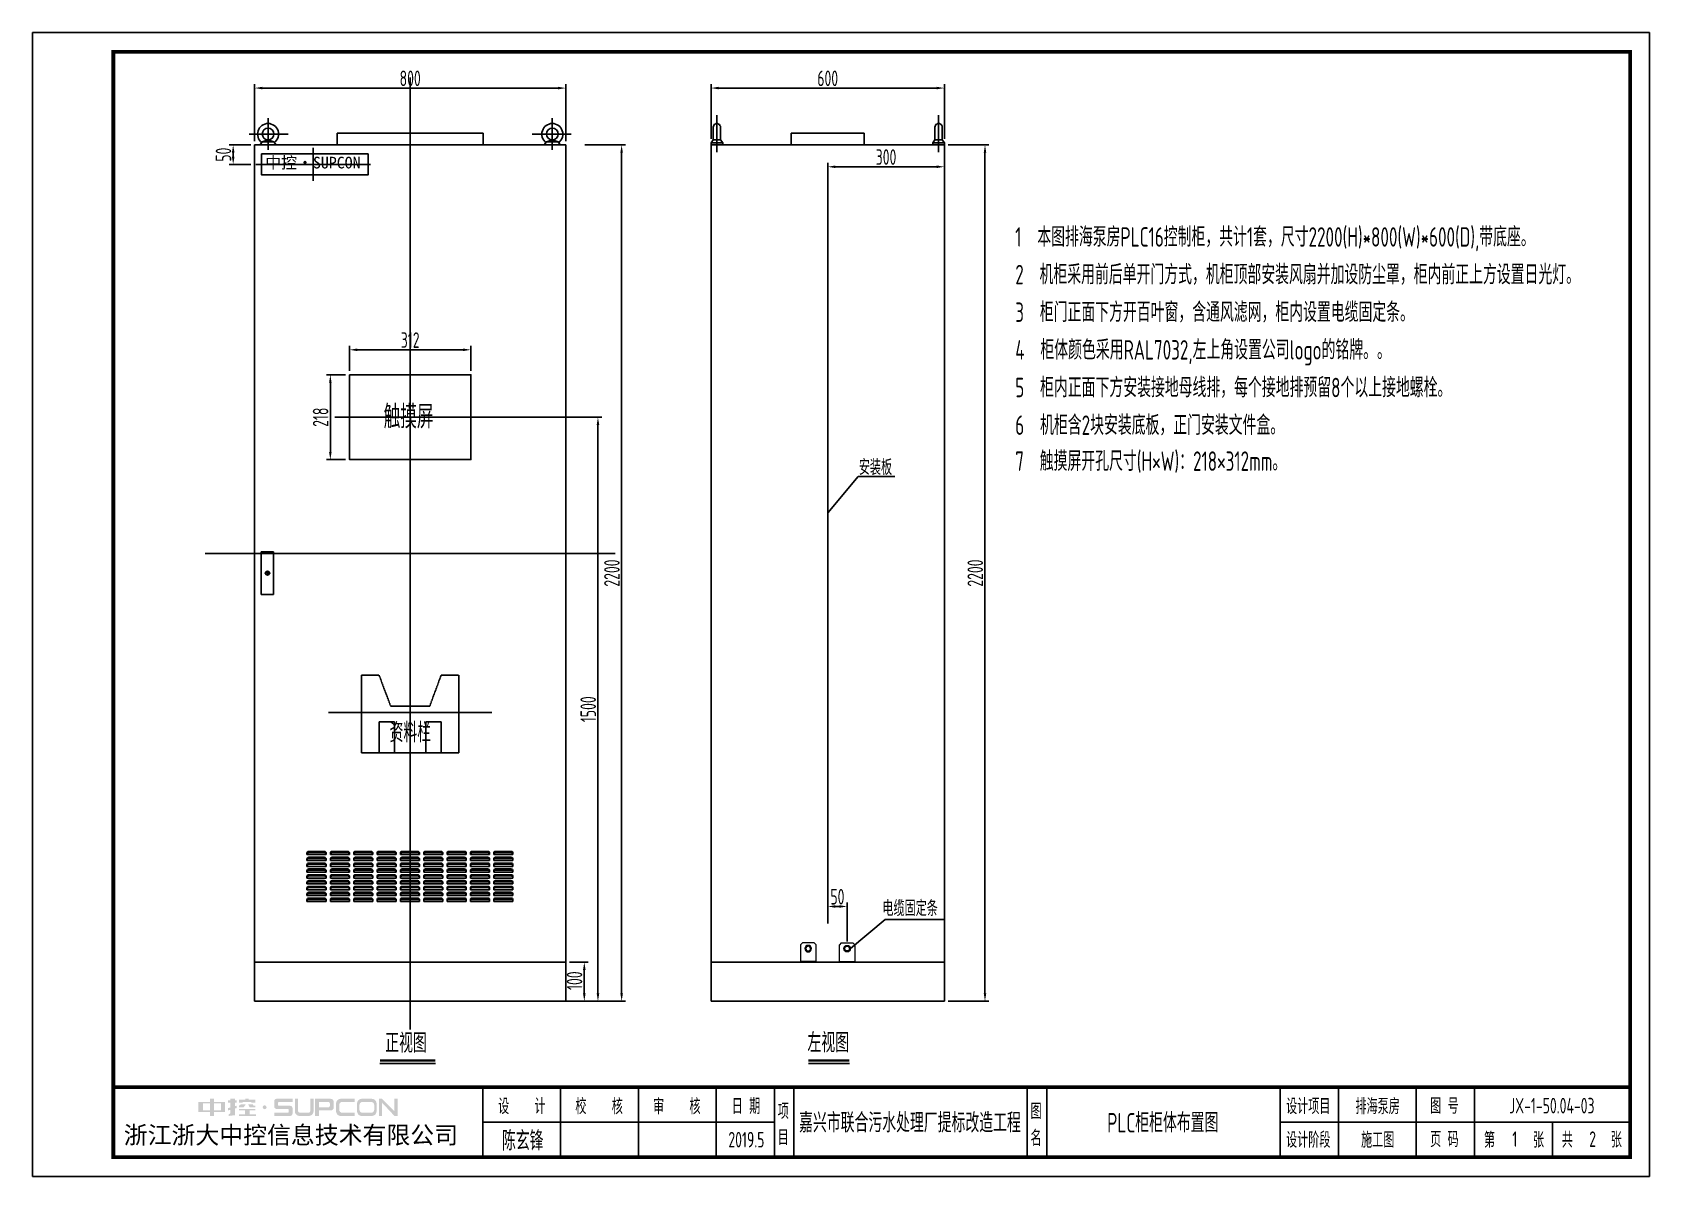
# Model space of a CAD drawing. Header units: millimetres. Extents: x 30557 to 235556, y -116603 to -73383.
# Drawn here: x 171267 to 175425, y -76323 to -73383 of the extents above; entities that cross this region are included whole.
import ezdxf
from ezdxf.enums import TextEntityAlignment as Align
from ezdxf.lldxf.tags import DXFTag

# ---------------------------------------------------------------- set-up
doc = ezdxf.new("R2010")
doc.units = ezdxf.units.MM
doc.linetypes.add('HIDDEN2', pattern=[0.1875, 0.125, -0.0625])
doc.linetypes.add('ZWCAD_ISO02W100', pattern=[15, 12, -3])
for name, color, linetype in [('1', 3, 'Continuous'), ('文本层', 2, 'Continuous'), ('符号层', 3, 'Continuous')]:
    doc.layers.add(name, color=color, linetype=linetype)
for name, color, linetype, lineweight in [('1轮廓实线层', 7, 'Continuous', 18), ('_Drawing', 7, 'Continuous', 25), ('CAXA0', 7, 'Continuous', 70), ('CAXA3', 7, 'Continuous', 25)]:
    doc.layers.add(name, color=color, linetype=linetype, lineweight=lineweight)
doc.styles.get("Standard").update_dxf_attribs({"font": ''})
doc.styles.add('supcon', font='sceie.shx', dxfattribs={"width": 0.75, "height": 40, "bigfont": 'sceic.shx'})
doc.styles.add('Title', font='', dxfattribs={"height": 45})
doc.styles.get('Standard').set_extended_font_data('SimSun')
doc.styles.get('Title').set_extended_font_data('SimHei')
tags = doc.linetypes.add('CENTER', pattern=[2, 1.25, -0.25, 0.25, -0.25]).pattern_tags.tags
tags[10:11] = [DXFTag(74, 4), DXFTag(75, 0), DXFTag(340, '0'), DXFTag(46, 1.0), DXFTag(50, 0.0), DXFTag(44, 0.0), DXFTag(45, 0.0)]
tags[8:9] = [DXFTag(74, 4), DXFTag(75, 0), DXFTag(340, '0'), DXFTag(46, 1.0), DXFTag(50, 0.0), DXFTag(44, 0.0), DXFTag(45, 0.0)]
tags[6:7] = [DXFTag(74, 4), DXFTag(75, 0), DXFTag(340, '0'), DXFTag(46, 1.0), DXFTag(50, 0.0), DXFTag(44, 0.0), DXFTag(45, 0.0)]
tags[4:5] = [DXFTag(74, 4), DXFTag(75, 0), DXFTag(340, '0'), DXFTag(46, 1.0), DXFTag(50, 0.0), DXFTag(44, 0.0), DXFTag(45, 0.0)]
doc.dimstyles.new('supcon', dxfattribs={"dimtxt": 20, "dimasz": 20, "dimexe": 10, "dimexo": 10, "dimgap": 5, "dimtad": 1, "dimtoh": 1, "dimdec": 0, "dimzin": 0, "dimdsep": 46, "dimtxsty": 'supcon', "dimcen": 0.09, "dimclrd": 2, "dimclre": 2, "dimclrt": 2, "dimadec": 0, "dimazin": 0, "dimtfac": 1, "dimtdec": 0, "dimtofl": 0, "dimtmove": 0, "dimatfit": 3, "dimfxl": 1, "dimtolj": 1, "dimtzin": 0, "dimarcsym": 0})

msp = doc.modelspace()

# ---------------------------------------------------------------- texts
at = {"color": 3, "style": 'supcon', "width": 0.75}
for s, height, p in [('排海泵房', 40, (174726, -76140.5)), ('陈玄锋', 50, (172528.1, -76228)), ('2019.5', 40, (173103.1, -76228)), ('1', 40, (175078.6, -76226.6))]:
    msp.add_text(s, height=height, dxfattribs=at).set_placement(p, align=Align.MIDDLE)
at = {"layer": '1', "color": 2, "style": 'supcon', "width": 0.75}
for s, p in [('安装板', (173392.1, -74520.4)), ('电缆固定条', (173452.8, -75653.6))]:
    msp.add_text(s, height=40, dxfattribs=at).set_placement(p)
at = {"layer": '_Drawing', "color": 2, "style": 'supcon', "width": 0.75}
for s, p in [('正视图', (172174.5, -76004.8)), ('左视图', (173260.1, -76003.8))]:
    msp.add_text(s, height=50, dxfattribs=at).set_placement(p)
at = {"layer": '_Drawing', "color": 3, "style": 'supcon', "width": 0.75}
for s, height, p in [('JX-1-50.04-03', 40, (175173.8, -76140.5)), ('嘉兴市联合污水处理厂提标改造工程', 50, (173523.6, -76181.9)), ('PLC柜柜体布置图', 50, (174173.6, -76181.9)), ('2', 40, (175278.6, -76226.6))]:
    msp.add_text(s, height=height, dxfattribs=at).set_placement(p, align=Align.MIDDLE)
at = {"layer": '文本层', "color": 7, "style": 'supcon', "width": 0.75}
for s, p in [('1  本图排海泵房PLC16控制柜，共计1套，尺寸2200(H)*800(W)*600(D),带底座。', (173794.3, -73933.6)), ('2  机柜采用前后单开门方式，机柜顶部安装风扇并加设防尘罩，柜内前正上方设置日光灯。', (173794.3, -74030.3)), ('3  柜门正面下方开百叶窗，含通风滤网，柜内设置电缆固定条。', (173794.3, -74127)), ('4  柜体颜色采用RAL7032,左上角设置公司logo的铭牌。。', (173794.3, -74223.7)), ('5  柜内正面下方安装接地母线排，每个接地排预留8个以上接地螺栓。', (173794.3, -74320.5)), ('6  机柜含2块安装底板，正门安装文件盒。', (173794.3, -74417.2)), ('7  触摸屏开孔尺寸(H×W)：218×312mm。', (173794.3, -74509.6))]:
    msp.add_text(s, height=50, dxfattribs=at).set_placement(p)
at = {"layer": '文本层', "color": 4, "style": 'supcon', "width": 0.75}
msp.add_text('触摸屏', height=60, dxfattribs=at).set_placement((172170.5, -74400.4))
at = {"layer": '文本层', "color": 2, "linetype": 'HIDDEN2', "style": 'supcon', "width": 0.75}
msp.add_text('资料栏', height=50, dxfattribs=at).set_placement((172239.1, -75206.8), align=Align.CENTER)
at = {"layer": '文本层', "insert": (171866, -73702.6), "char_height": 40, "width": 257.209, "attachment_point": 1}
msp.add_mtext('{\\fSimHei|b0|i0|c134|p2;\\H0.75x;中控·SUPCON}', dxfattribs=at)

# ---------------------------------------------------------------- blocks, each defined once
blk = doc.blocks.new('中控·SUPCON')
at = {"linetype": 'Continuous'}
h = blk.add_hatch(color=2, dxfattribs=at)
h.dxf.hatch_style = 1
h.paths.add_polyline_path([(34, 33), (20, 33), (20, 37), (15, 37), (15, 36), (15, 33), (0, 33), (0, 20), (13, 20), (15, 20), (15, 15), (20, 15), (20, 20), (22, 20), (34, 20)])
h.paths.add_polyline_path([(20, 30), (20, 31), (29, 31), (29, 22), (20, 22)], flags=16)
h.paths.add_polyline_path([(15, 30), (15, 22), (6, 22), (6, 31), (15, 31)], flags=16)
h.paths.add_polyline_path([(47, 32), (49, 32), (49, 35), (47, 35), (47, 37), (41, 37), (41, 35), (38, 35), (38, 32), (41, 32), (41, 25.8), (38, 25), (38, 22), (41, 22.8), (41, 18.3), (39, 17), (39, 15), (47, 16), (47, 24.5), (49, 25), (49, 28), (47, 27.5)])
h.paths.add_polyline_path([(61, 30), (55, 30), (52, 28), (52, 26), (58, 26)])
h.paths.add_polyline_path([(73, 28), (71, 28), (70, 30), (64, 30), (66, 26), (73, 26)])
h.paths.add_polyline_path([(73, 36), (64.6, 36), (64.6, 37), (60.4, 37), (60.4, 36), (52, 36), (52, 32), (56.8, 32), (56.8, 33.1), (68.2, 33.1), (68.2, 32), (73, 32)])
h.paths.add_polyline_path([(66, 22), (73, 22), (73, 24), (52, 24), (52, 22), (60, 22), (60, 17), (52, 17), (52, 15), (74, 15), (74, 17), (66, 17)])
h.paths.add_polyline_path([(82.7, 26.1, 1), (87.6, 26.1, 1)])
h.paths.add_polyline_path([(118, 28), (103.5, 28, -0.414214), (102.5, 29), (102.5, 32, -0.414214), (103.5, 33), (121, 33), (121, 37), (100.5, 37, 0.414214), (97.5, 34), (97.5, 27, 0.414214), (100.5, 24), (115, 24, -0.414214), (116, 23), (116, 20, -0.414214), (115, 19), (97.5, 19), (97.5, 15), (118, 15, 0.414214), (121, 18), (121, 25, 0.414214)])
h.paths.add_polyline_path([(128, 37), (124, 37), (124, 36), (124, 21, 0.414214), (130, 15), (142, 15, 0.414214), (148, 21), (148, 37), (144, 37), (144, 22, -0.414214), (141, 19), (131, 19, -0.414214), (128, 22)])
h.paths.add_polyline_path([(174, 26), (174, 33, 0.414214), (170, 37), (150, 37), (150, 36), (150, 15), (155, 15), (155, 22), (170, 22, 0.414214)])
h.paths.add_polyline_path([(167, 26), (155, 26), (155, 33), (167, 33, -0.414214), (169, 31), (169, 28, -0.414214)], flags=16)
h.paths.add_polyline_path([(201, 19), (185, 19, -0.414214), (181, 23), (181, 29, -0.414214), (185, 33), (201, 33), (201, 37), (183, 37, 0.414214), (177, 31), (177, 21, 0.414214), (183, 15), (201, 15)])
h.paths.add_polyline_path([(229, 21), (229, 31, 0.414214), (223, 37), (210, 37, 0.414214), (204, 31), (204, 21, 0.414214), (210, 15), (223, 15, 0.414214)])
h.paths.add_polyline_path([(207, 23), (207, 29, -0.414214), (211, 33), (222, 33, -0.414214), (226, 29), (226, 23, -0.414214), (222, 19), (211, 19, -0.414214)], flags=16)
h.paths.add_polyline_path([(236, 32.1), (252, 15), (256, 15), (256, 37), (252, 37), (252, 21), (236, 37), (232, 37), (232, 36), (232, 15), (236, 15)])
h = blk.add_hatch(color=2, dxfattribs=at)
h.dxf.hatch_style = 1
h.paths.add_polyline_path([(34, 33), (20, 33), (20, 37), (15, 37), (15, 36), (15, 33), (0, 33), (0, 20), (13, 20), (15, 20), (15, 15), (20, 15), (20, 20), (22, 20), (34, 20)])
h.paths.add_polyline_path([(20, 30), (20, 31), (29, 31), (29, 22), (20, 22)], flags=16)
h.paths.add_polyline_path([(15, 30), (15, 22), (6, 22), (6, 31), (15, 31)], flags=16)
h.paths.add_polyline_path([(47, 32), (49, 32), (49, 35), (47, 35), (47, 37), (41, 37), (41, 35), (38, 35), (38, 32), (41, 32), (41, 25.8), (38, 25), (38, 22), (41, 22.8), (41, 18.3), (39, 17), (39, 15), (47, 16), (47, 24.5), (49, 25), (49, 28), (47, 27.5)])
h.paths.add_polyline_path([(61, 30), (55, 30), (52, 28), (52, 26), (58, 26)])
h.paths.add_polyline_path([(73, 28), (71, 28), (70, 30), (64, 30), (66, 26), (73, 26)])
h.paths.add_polyline_path([(73, 36), (64.6, 36), (64.6, 37), (60.4, 37), (60.4, 36), (52, 36), (52, 32), (56.8, 32), (56.8, 33.1), (68.2, 33.1), (68.2, 32), (73, 32)])
h.paths.add_polyline_path([(66, 22), (73, 22), (73, 24), (52, 24), (52, 22), (60, 22), (60, 17), (52, 17), (52, 15), (74, 15), (74, 17), (66, 17)])
h.paths.add_polyline_path([(82.7, 26.1, 1), (87.6, 26.1, 1)])
h.paths.add_polyline_path([(118, 28), (103.5, 28, -0.414214), (102.5, 29), (102.5, 32, -0.414214), (103.5, 33), (121, 33), (121, 37), (100.5, 37, 0.414214), (97.5, 34), (97.5, 27, 0.414214), (100.5, 24), (115, 24, -0.414214), (116, 23), (116, 20, -0.414214), (115, 19), (97.5, 19), (97.5, 15), (118, 15, 0.414214), (121, 18), (121, 25, 0.414214)])
h.paths.add_polyline_path([(128, 37), (124, 37), (124, 36), (124, 21, 0.414214), (130, 15), (142, 15, 0.414214), (148, 21), (148, 37), (144, 37), (144, 22, -0.414214), (141, 19), (131, 19, -0.414214), (128, 22)])
h.paths.add_polyline_path([(174, 26), (174, 33, 0.414214), (170, 37), (150, 37), (150, 36), (150, 15), (155, 15), (155, 22), (170, 22, 0.414214)])
h.paths.add_polyline_path([(167, 26), (155, 26), (155, 33), (167, 33, -0.414214), (169, 31), (169, 28, -0.414214)], flags=16)
h.paths.add_polyline_path([(201, 19), (185, 19, -0.414214), (181, 23), (181, 29, -0.414214), (185, 33), (201, 33), (201, 37), (183, 37, 0.414214), (177, 31), (177, 21, 0.414214), (183, 15), (201, 15)])
h.paths.add_polyline_path([(229, 21), (229, 31, 0.414214), (223, 37), (210, 37, 0.414214), (204, 31), (204, 21, 0.414214), (210, 15), (223, 15, 0.414214)])
h.paths.add_polyline_path([(207, 23), (207, 29, -0.414214), (211, 33), (222, 33, -0.414214), (226, 29), (226, 23, -0.414214), (222, 19), (211, 19, -0.414214)], flags=16)
h.paths.add_polyline_path([(236, 32.1), (252, 15), (256, 15), (256, 37), (252, 37), (252, 21), (236, 37), (232, 37), (232, 36), (232, 15), (236, 15)])
h = blk.add_hatch(color=2, dxfattribs=at)
h.dxf.hatch_style = 1
h.paths.add_polyline_path([(34, 33), (20, 33), (20, 37), (15, 37), (15, 36), (15, 33), (0, 33), (0, 20), (13, 20), (15, 20), (15, 15), (20, 15), (20, 20), (22, 20), (34, 20)])
h.paths.add_polyline_path([(20, 30), (20, 31), (29, 31), (29, 22), (20, 22)], flags=16)
h.paths.add_polyline_path([(15, 30), (15, 22), (6, 22), (6, 31), (15, 31)], flags=16)
h.paths.add_polyline_path([(47, 32), (49, 32), (49, 35), (47, 35), (47, 37), (41, 37), (41, 35), (38, 35), (38, 32), (41, 32), (41, 25.8), (38, 25), (38, 22), (41, 22.8), (41, 18.3), (39, 17), (39, 15), (47, 16), (47, 24.5), (49, 25), (49, 28), (47, 27.5)])
h.paths.add_polyline_path([(61, 30), (55, 30), (52, 28), (52, 26), (58, 26)])
h.paths.add_polyline_path([(73, 28), (71, 28), (70, 30), (64, 30), (66, 26), (73, 26)])
h.paths.add_polyline_path([(73, 36), (64.6, 36), (64.6, 37), (60.4, 37), (60.4, 36), (52, 36), (52, 32), (56.8, 32), (56.8, 33.1), (68.2, 33.1), (68.2, 32), (73, 32)])
h.paths.add_polyline_path([(66, 22), (73, 22), (73, 24), (52, 24), (52, 22), (60, 22), (60, 17), (52, 17), (52, 15), (74, 15), (74, 17), (66, 17)])
h.paths.add_polyline_path([(82.7, 26.1, 1), (87.6, 26.1, 1)])
h.paths.add_polyline_path([(118, 28), (103.5, 28, -0.414214), (102.5, 29), (102.5, 32, -0.414214), (103.5, 33), (121, 33), (121, 37), (100.5, 37, 0.414214), (97.5, 34), (97.5, 27, 0.414214), (100.5, 24), (115, 24, -0.414214), (116, 23), (116, 20, -0.414214), (115, 19), (97.5, 19), (97.5, 15), (118, 15, 0.414214), (121, 18), (121, 25, 0.414214)])
h.paths.add_polyline_path([(128, 37), (124, 37), (124, 36), (124, 21, 0.414214), (130, 15), (142, 15, 0.414214), (148, 21), (148, 37), (144, 37), (144, 22, -0.414214), (141, 19), (131, 19, -0.414214), (128, 22)])
h.paths.add_polyline_path([(174, 26), (174, 33, 0.414214), (170, 37), (150, 37), (150, 36), (150, 15), (155, 15), (155, 22), (170, 22, 0.414214)])
h.paths.add_polyline_path([(167, 26), (155, 26), (155, 33), (167, 33, -0.414214), (169, 31), (169, 28, -0.414214)], flags=16)
h.paths.add_polyline_path([(201, 19), (185, 19, -0.414214), (181, 23), (181, 29, -0.414214), (185, 33), (201, 33), (201, 37), (183, 37, 0.414214), (177, 31), (177, 21, 0.414214), (183, 15), (201, 15)])
h.paths.add_polyline_path([(229, 21), (229, 31, 0.414214), (223, 37), (210, 37, 0.414214), (204, 31), (204, 21, 0.414214), (210, 15), (223, 15, 0.414214)])
h.paths.add_polyline_path([(207, 23), (207, 29, -0.414214), (211, 33), (222, 33, -0.414214), (226, 29), (226, 23, -0.414214), (222, 19), (211, 19, -0.414214)], flags=16)
h.paths.add_polyline_path([(236, 32.1), (252, 15), (256, 15), (256, 37), (252, 37), (252, 21), (236, 37), (232, 37), (232, 36), (232, 15), (236, 15)])
h = blk.add_hatch(color=2, dxfattribs=at)
h.dxf.hatch_style = 1
h.paths.add_polyline_path([(34, 33), (20, 33), (20, 37), (15, 37), (15, 36), (15, 33), (0, 33), (0, 20), (13, 20), (15, 20), (15, 15), (20, 15), (20, 20), (22, 20), (34, 20)])
h.paths.add_polyline_path([(20, 30), (20, 31), (29, 31), (29, 22), (20, 22)], flags=16)
h.paths.add_polyline_path([(15, 30), (15, 22), (6, 22), (6, 31), (15, 31)], flags=16)
h.paths.add_polyline_path([(47, 32), (49, 32), (49, 35), (47, 35), (47, 37), (41, 37), (41, 35), (38, 35), (38, 32), (41, 32), (41, 25.8), (38, 25), (38, 22), (41, 22.8), (41, 18.3), (39, 17), (39, 15), (47, 16), (47, 24.5), (49, 25), (49, 28), (47, 27.5)])
h.paths.add_polyline_path([(61, 30), (55, 30), (52, 28), (52, 26), (58, 26)])
h.paths.add_polyline_path([(73, 28), (71, 28), (70, 30), (64, 30), (66, 26), (73, 26)])
h.paths.add_polyline_path([(73, 36), (64.6, 36), (64.6, 37), (60.4, 37), (60.4, 36), (52, 36), (52, 32), (56.8, 32), (56.8, 33.1), (68.2, 33.1), (68.2, 32), (73, 32)])
h.paths.add_polyline_path([(66, 22), (73, 22), (73, 24), (52, 24), (52, 22), (60, 22), (60, 17), (52, 17), (52, 15), (74, 15), (74, 17), (66, 17)])
h.paths.add_polyline_path([(82.7, 26.1, 1), (87.6, 26.1, 1)])
h.paths.add_polyline_path([(118, 28), (103.5, 28, -0.414214), (102.5, 29), (102.5, 32, -0.414214), (103.5, 33), (121, 33), (121, 37), (100.5, 37, 0.414214), (97.5, 34), (97.5, 27, 0.414214), (100.5, 24), (115, 24, -0.414214), (116, 23), (116, 20, -0.414214), (115, 19), (97.5, 19), (97.5, 15), (118, 15, 0.414214), (121, 18), (121, 25, 0.414214)])
h.paths.add_polyline_path([(128, 37), (124, 37), (124, 36), (124, 21, 0.414214), (130, 15), (142, 15, 0.414214), (148, 21), (148, 37), (144, 37), (144, 22, -0.414214), (141, 19), (131, 19, -0.414214), (128, 22)])
h.paths.add_polyline_path([(174, 26), (174, 33, 0.414214), (170, 37), (150, 37), (150, 36), (150, 15), (155, 15), (155, 22), (170, 22, 0.414214)])
h.paths.add_polyline_path([(167, 26), (155, 26), (155, 33), (167, 33, -0.414214), (169, 31), (169, 28, -0.414214)], flags=16)
h.paths.add_polyline_path([(201, 19), (185, 19, -0.414214), (181, 23), (181, 29, -0.414214), (185, 33), (201, 33), (201, 37), (183, 37, 0.414214), (177, 31), (177, 21, 0.414214), (183, 15), (201, 15)])
h.paths.add_polyline_path([(229, 21), (229, 31, 0.414214), (223, 37), (210, 37, 0.414214), (204, 31), (204, 21, 0.414214), (210, 15), (223, 15, 0.414214)])
h.paths.add_polyline_path([(207, 23), (207, 29, -0.414214), (211, 33), (222, 33, -0.414214), (226, 29), (226, 23, -0.414214), (222, 19), (211, 19, -0.414214)], flags=16)
h.paths.add_polyline_path([(236, 32.1), (252, 15), (256, 15), (256, 37), (252, 37), (252, 21), (236, 37), (232, 37), (232, 36), (232, 15), (236, 15)])
h = blk.add_hatch(color=2, dxfattribs=at)
h.dxf.hatch_style = 1
h.paths.add_polyline_path([(34, 33), (20, 33), (20, 37), (15, 37), (15, 36), (15, 33), (0, 33), (0, 20), (13, 20), (15, 20), (15, 15), (20, 15), (20, 20), (22, 20), (34, 20)])
h.paths.add_polyline_path([(20, 30), (20, 31), (29, 31), (29, 22), (20, 22)], flags=16)
h.paths.add_polyline_path([(15, 30), (15, 22), (6, 22), (6, 31), (15, 31)], flags=16)
h.paths.add_polyline_path([(47, 32), (49, 32), (49, 35), (47, 35), (47, 37), (41, 37), (41, 35), (38, 35), (38, 32), (41, 32), (41, 25.8), (38, 25), (38, 22), (41, 22.8), (41, 18.3), (39, 17), (39, 15), (47, 16), (47, 24.5), (49, 25), (49, 28), (47, 27.5)])
h.paths.add_polyline_path([(61, 30), (55, 30), (52, 28), (52, 26), (58, 26)])
h.paths.add_polyline_path([(73, 28), (71, 28), (70, 30), (64, 30), (66, 26), (73, 26)])
h.paths.add_polyline_path([(73, 36), (64.6, 36), (64.6, 37), (60.4, 37), (60.4, 36), (52, 36), (52, 32), (56.8, 32), (56.8, 33.1), (68.2, 33.1), (68.2, 32), (73, 32)])
h.paths.add_polyline_path([(66, 22), (73, 22), (73, 24), (52, 24), (52, 22), (60, 22), (60, 17), (52, 17), (52, 15), (74, 15), (74, 17), (66, 17)])
h.paths.add_polyline_path([(82.7, 26.1, 1), (87.6, 26.1, 1)])
h.paths.add_polyline_path([(118, 28), (103.5, 28, -0.414214), (102.5, 29), (102.5, 32, -0.414214), (103.5, 33), (121, 33), (121, 37), (100.5, 37, 0.414214), (97.5, 34), (97.5, 27, 0.414214), (100.5, 24), (115, 24, -0.414214), (116, 23), (116, 20, -0.414214), (115, 19), (97.5, 19), (97.5, 15), (118, 15, 0.414214), (121, 18), (121, 25, 0.414214)])
h.paths.add_polyline_path([(128, 37), (124, 37), (124, 36), (124, 21, 0.414214), (130, 15), (142, 15, 0.414214), (148, 21), (148, 37), (144, 37), (144, 22, -0.414214), (141, 19), (131, 19, -0.414214), (128, 22)])
h.paths.add_polyline_path([(174, 26), (174, 33, 0.414214), (170, 37), (150, 37), (150, 36), (150, 15), (155, 15), (155, 22), (170, 22, 0.414214)])
h.paths.add_polyline_path([(167, 26), (155, 26), (155, 33), (167, 33, -0.414214), (169, 31), (169, 28, -0.414214)], flags=16)
h.paths.add_polyline_path([(201, 19), (185, 19, -0.414214), (181, 23), (181, 29, -0.414214), (185, 33), (201, 33), (201, 37), (183, 37, 0.414214), (177, 31), (177, 21, 0.414214), (183, 15), (201, 15)])
h.paths.add_polyline_path([(229, 21), (229, 31, 0.414214), (223, 37), (210, 37, 0.414214), (204, 31), (204, 21, 0.414214), (210, 15), (223, 15, 0.414214)])
h.paths.add_polyline_path([(207, 23), (207, 29, -0.414214), (211, 33), (222, 33, -0.414214), (226, 29), (226, 23, -0.414214), (222, 19), (211, 19, -0.414214)], flags=16)
h.paths.add_polyline_path([(236, 32.1), (252, 15), (256, 15), (256, 37), (252, 37), (252, 21), (236, 37), (232, 37), (232, 36), (232, 15), (236, 15)])
h = blk.add_hatch(color=2, dxfattribs=at)
h.dxf.hatch_style = 1
h.paths.add_polyline_path([(34, 33), (20, 33), (20, 37), (15, 37), (15, 36), (15, 33), (0, 33), (0, 20), (13, 20), (15, 20), (15, 15), (20, 15), (20, 20), (22, 20), (34, 20)])
h.paths.add_polyline_path([(20, 30), (20, 31), (29, 31), (29, 22), (20, 22)], flags=16)
h.paths.add_polyline_path([(15, 30), (15, 22), (6, 22), (6, 31), (15, 31)], flags=16)
h.paths.add_polyline_path([(47, 32), (49, 32), (49, 35), (47, 35), (47, 37), (41, 37), (41, 35), (38, 35), (38, 32), (41, 32), (41, 25.8), (38, 25), (38, 22), (41, 22.8), (41, 18.3), (39, 17), (39, 15), (47, 16), (47, 24.5), (49, 25), (49, 28), (47, 27.5)])
h.paths.add_polyline_path([(61, 30), (55, 30), (52, 28), (52, 26), (58, 26)])
h.paths.add_polyline_path([(73, 28), (71, 28), (70, 30), (64, 30), (66, 26), (73, 26)])
h.paths.add_polyline_path([(73, 36), (64.6, 36), (64.6, 37), (60.4, 37), (60.4, 36), (52, 36), (52, 32), (56.8, 32), (56.8, 33.1), (68.2, 33.1), (68.2, 32), (73, 32)])
h.paths.add_polyline_path([(66, 22), (73, 22), (73, 24), (52, 24), (52, 22), (60, 22), (60, 17), (52, 17), (52, 15), (74, 15), (74, 17), (66, 17)])
h.paths.add_polyline_path([(82.7, 26.1, 1), (87.6, 26.1, 1)])
h.paths.add_polyline_path([(118, 28), (103.5, 28, -0.414214), (102.5, 29), (102.5, 32, -0.414214), (103.5, 33), (121, 33), (121, 37), (100.5, 37, 0.414214), (97.5, 34), (97.5, 27, 0.414214), (100.5, 24), (115, 24, -0.414214), (116, 23), (116, 20, -0.414214), (115, 19), (97.5, 19), (97.5, 15), (118, 15, 0.414214), (121, 18), (121, 25, 0.414214)])
h.paths.add_polyline_path([(128, 37), (124, 37), (124, 36), (124, 21, 0.414214), (130, 15), (142, 15, 0.414214), (148, 21), (148, 37), (144, 37), (144, 22, -0.414214), (141, 19), (131, 19, -0.414214), (128, 22)])
h.paths.add_polyline_path([(174, 26), (174, 33, 0.414214), (170, 37), (150, 37), (150, 36), (150, 15), (155, 15), (155, 22), (170, 22, 0.414214)])
h.paths.add_polyline_path([(167, 26), (155, 26), (155, 33), (167, 33, -0.414214), (169, 31), (169, 28, -0.414214)], flags=16)
h.paths.add_polyline_path([(201, 19), (185, 19, -0.414214), (181, 23), (181, 29, -0.414214), (185, 33), (201, 33), (201, 37), (183, 37, 0.414214), (177, 31), (177, 21, 0.414214), (183, 15), (201, 15)])
h.paths.add_polyline_path([(229, 21), (229, 31, 0.414214), (223, 37), (210, 37, 0.414214), (204, 31), (204, 21, 0.414214), (210, 15), (223, 15, 0.414214)])
h.paths.add_polyline_path([(207, 23), (207, 29, -0.414214), (211, 33), (222, 33, -0.414214), (226, 29), (226, 23, -0.414214), (222, 19), (211, 19, -0.414214)], flags=16)
h.paths.add_polyline_path([(236, 32.1), (252, 15), (256, 15), (256, 37), (252, 37), (252, 21), (236, 37), (232, 37), (232, 36), (232, 15), (236, 15)])
blk = doc.blocks.new('supcon图框')
at = {"linetype": 'Continuous'}
for p, q in [((6145.7, 4361.7), (1987.7, 4361.7)), ((1987.7, 4361.7), (1987.7, 1421.7)), ((6145.7, 1421.7), (6145.7, 4361.7)), ((1987.7, 1421.7), (6145.7, 1421.7))]:
    blk.add_line(p, q, dxfattribs=at)
for p, q in [((3145.7, 1651.7), (3145.7, 1471.7)), ((3345.7, 1651.7), (3345.7, 1471.7)), ((3545.7, 1651.7), (3545.7, 1471.7)), ((3745.7, 1651.7), (3745.7, 1471.7)), ((3895.7, 1651.7), (3895.7, 1471.7)), ((3945.7, 1651.7), (3945.7, 1471.7)), ((4545.7, 1651.7), (4545.7, 1471.7)), ((4595.7, 1651.7), (4595.7, 1471.7)), ((5195.7, 1651.7), (5195.7, 1471.7)), ((5345.7, 1651.7), (5345.7, 1471.7)), ((5545.7, 1651.7), (5545.7, 1471.7)), ((5695.7, 1651.7), (5695.7, 1471.7)), ((3145.7, 1561.7), (3895.7, 1561.7)), ((5195.7, 1561.7), (6095.7, 1561.7)), ((5895.7, 1561.7), (5895.7, 1471.7))]:
    blk.add_line(p, q)
at = {"linetype": 'Continuous', "const_width": 10}
blk.add_lwpolyline([(2195.7, 4311.7), (6095.7, 4311.7), (6095.7, 1471.7), (2195.7, 1471.7)], close=True, dxfattribs=at)
blk.add_lwpolyline([(2195.7, 1651.7), (6095.7, 1651.7)], dxfattribs=at)
at = {"linetype": 'Continuous', "xscale": 2, "yscale": 2, "zscale": 2}
blk.add_blockref('中控·SUPCON', (2414.6, 1547.7), dxfattribs=at)
at = {"style": 'supcon', "width": 0.75}
for s, p in [('设    计', (3246.2, 1604.2)), ('校    核', (3444.8, 1604.2)), ('审    核', (3644.5, 1604.2)), ('日 期', (3822.5, 1604.2)), ('设计项目', (5268, 1604.2)), ('图 号', (5618, 1604.2)), ('项', (3918.2, 1590.7)), ('图', (4568.2, 1590.7)), ('目', (3918.2, 1522.9)), ('名', (4568.2, 1522.9)), ('设计阶段', (5268, 1518.1)), ('施工图', (5446.5, 1518.1)), ('页 码', (5618, 1518.1)), ('第      张', (5797, 1518.1)), ('共      张', (5997, 1518.1))]:
    blk.add_text(s, height=40, dxfattribs=at).set_placement(p, align=Align.MIDDLE)
at = {"style": 'Title'}
blk.add_text('浙江浙大中控信息技术有限公司', height=45, dxfattribs=at).set_placement((2222.8, 1506.2))
blk = doc.blocks.new('*D184')
at = {"color": 2, "lineweight": -2}
for p, q in [((172072.7, -74262.8), (172023.4, -74262.8)), ((172033.4, -74282.8), (172033.4, -74460.8)), ((172072.7, -74480.8), (172023.4, -74480.8))]:
    blk.add_line(p, q, dxfattribs=at)
at = {"color": 2}
for points in [[(172036.7, -74282.8), (172030.1, -74282.8), (172033.4, -74262.8)], [(172030.1, -74460.8), (172036.7, -74460.8), (172033.4, -74480.8)]]:
    blk.add_solid(points, dxfattribs=at)
at = {"layer": 'DEFPOINTS', "color": 0}
for p in [(172082.7, -74262.8), (172033.4, -74480.8), (172082.7, -74480.8)]:
    blk.add_point(p, dxfattribs=at)
at = {"color": 2, "insert": (172008.4, -74371.8), "char_height": 40, "attachment_point": 5, "rotation": 90, "style": 'supcon'}
blk.add_mtext('\\A1;218', dxfattribs=at)
blk = doc.blocks.new('*D185')
at = {"color": 2, "lineweight": -2}
for p, q in [((172082.7, -74252.8), (172082.7, -74188.6)), ((172102.7, -74198.6), (172374.7, -74198.6)), ((172394.7, -74252.8), (172394.7, -74188.6))]:
    blk.add_line(p, q, dxfattribs=at)
at = {"color": 2}
for points in [[(172102.7, -74195.2), (172102.7, -74201.9), (172082.7, -74198.6)], [(172374.7, -74201.9), (172374.7, -74195.2), (172394.7, -74198.6)]]:
    blk.add_solid(points, dxfattribs=at)
at = {"layer": 'DEFPOINTS', "color": 0}
for p in [(172394.7, -74198.6), (172082.7, -74262.8), (172394.7, -74262.8)]:
    blk.add_point(p, dxfattribs=at)
at = {"color": 2, "insert": (172238.7, -74173.6), "char_height": 40, "attachment_point": 5, "style": 'supcon'}
blk.add_mtext('\\A1;312', dxfattribs=at)
blk = doc.blocks.new('*D186')
at = {"color": 2, "lineweight": -2}
for p, q in [((172404.7, -74371.8), (172731.4, -74371.8)), ((172721.4, -74391.8), (172721.4, -75852.2)), ((172633, -75872.2), (172731.4, -75872.2))]:
    blk.add_line(p, q, dxfattribs=at)
at = {"color": 2}
for points in [[(172724.8, -74391.8), (172718.1, -74391.8), (172721.4, -74371.8)], [(172718.1, -75852.2), (172724.8, -75852.2), (172721.4, -75872.2)]]:
    blk.add_solid(points, dxfattribs=at)
at = {"layer": 'DEFPOINTS', "color": 0}
for p in [(172394.7, -74371.8), (172623, -75872.2), (172721.4, -75872.2)]:
    blk.add_point(p, dxfattribs=at)
at = {"color": 2, "insert": (172696.4, -75122), "char_height": 40, "attachment_point": 5, "rotation": 90, "style": 'supcon'}
blk.add_mtext('\\A1;1500', dxfattribs=at)
blk = doc.blocks.new('*D187')
at = {"color": 2, "linetype": 'Continuous', "lineweight": -2}
for p, q in [((171838.7, -73662.2), (171838.7, -73516.1)), ((172618.7, -73526.1), (171858.7, -73526.1)), ((172638.7, -73662.2), (172638.7, -73516.1))]:
    blk.add_line(p, q, dxfattribs=at)
at = {"color": 2}
for points in [[(171858.7, -73522.7), (171858.7, -73529.4), (171838.7, -73526.1)], [(172618.7, -73529.4), (172618.7, -73522.7), (172638.7, -73526.1)]]:
    blk.add_solid(points, dxfattribs=at)
at = {"layer": 'DEFPOINTS', "color": 0}
for p in [(171838.7, -73526.1), (171838.7, -73672.2), (172638.7, -73672.2)]:
    blk.add_point(p, dxfattribs=at)
at = {"color": 2, "insert": (172238.7, -73501.1), "char_height": 40, "attachment_point": 5, "style": 'supcon'}
blk.add_mtext('\\A1;800', dxfattribs=at)
blk = doc.blocks.new('*D188')
at = {"color": 2, "linetype": 'Continuous', "lineweight": -2}
for p, q in [((172687.9, -73672.2), (172792.3, -73672.2)), ((172782.3, -73692.2), (172782.3, -75852.3)), ((172687.9, -75872.3), (172792.3, -75872.3))]:
    blk.add_line(p, q, dxfattribs=at)
at = {"color": 2}
for points in [[(172785.6, -73692.2), (172779, -73692.2), (172782.3, -73672.2)], [(172779, -75852.3), (172785.6, -75852.3), (172782.3, -75872.3)]]:
    blk.add_solid(points, dxfattribs=at)
at = {"layer": 'DEFPOINTS', "color": 0}
for p in [(172677.9, -73672.2), (172677.9, -75872.3), (172782.3, -75872.3)]:
    blk.add_point(p, dxfattribs=at)
at = {"color": 2, "insert": (172757.3, -74772.2), "char_height": 40, "attachment_point": 5, "rotation": 90, "style": 'supcon'}
blk.add_mtext('\\A1;2200', dxfattribs=at)
blk = doc.blocks.new('*D189')
at = {"color": 2, "linetype": 'Continuous', "lineweight": -2}
for p, q in [((171828.7, -73672.2), (171773.6, -73672.2)), ((171783.6, -73692.2), (171783.6, -73702.2)), ((171828.7, -73722.2), (171773.6, -73722.2))]:
    blk.add_line(p, q, dxfattribs=at)
at = {"color": 2}
for points in [[(171787, -73692.2), (171780.3, -73692.2), (171783.6, -73672.2)], [(171780.3, -73702.2), (171787, -73702.2), (171783.6, -73722.2)]]:
    blk.add_solid(points, dxfattribs=at)
at = {"layer": 'DEFPOINTS', "color": 0}
for p in [(171838.7, -73672.2), (171783.6, -73722.2), (171838.7, -73722.2)]:
    blk.add_point(p, dxfattribs=at)
at = {"color": 2, "insert": (171758.6, -73697.2), "char_height": 40, "attachment_point": 5, "rotation": 90, "style": 'supcon'}
blk.add_mtext('\\A1;50', dxfattribs=at)
blk = doc.blocks.new('*D190')
at = {"color": 2, "linetype": 'Continuous', "lineweight": -2}
for p, q in [((173012.1, -73656.6), (173012.1, -73516.1)), ((173032.1, -73526.1), (173592.1, -73526.1)), ((173612.1, -73656.6), (173612.1, -73516.1))]:
    blk.add_line(p, q, dxfattribs=at)
at = {"color": 2}
for points in [[(173032.1, -73522.7), (173032.1, -73529.4), (173012.1, -73526.1)], [(173592.1, -73529.4), (173592.1, -73522.7), (173612.1, -73526.1)]]:
    blk.add_solid(points, dxfattribs=at)
at = {"layer": 'DEFPOINTS', "color": 0}
for p in [(173612.1, -73526.1), (173012.1, -73666.6), (173612.1, -73666.6)]:
    blk.add_point(p, dxfattribs=at)
at = {"color": 2, "insert": (173312.1, -73501.1), "char_height": 40, "attachment_point": 5, "style": 'supcon'}
blk.add_mtext('\\A1;600', dxfattribs=at)
blk = doc.blocks.new('*D191')
at = {"color": 2, "linetype": 'Continuous', "lineweight": -2}
for p, q in [((173622.1, -73672.2), (173726.5, -73672.2)), ((173716.5, -73692.2), (173716.5, -75852.2)), ((173622.1, -75872.2), (173726.5, -75872.2))]:
    blk.add_line(p, q, dxfattribs=at)
at = {"color": 2}
for points in [[(173719.8, -73692.2), (173713.2, -73692.2), (173716.5, -73672.2)], [(173713.2, -75852.2), (173719.8, -75852.2), (173716.5, -75872.2)]]:
    blk.add_solid(points, dxfattribs=at)
at = {"layer": 'DEFPOINTS', "color": 0}
for p in [(173612.1, -73672.2), (173612.1, -75872.2), (173716.5, -75872.2)]:
    blk.add_point(p, dxfattribs=at)
at = {"color": 2, "insert": (173691.5, -74772.2), "char_height": 40, "attachment_point": 5, "rotation": 90, "style": 'supcon'}
blk.add_mtext('\\A1;2200', dxfattribs=at)
blk = doc.blocks.new('Z$W@#1E593412')
at = {"layer": 'CAXA3', "linetype": 'Continuous', "lineweight": 25}
for p, q in [((-264.7, 279.9), (-264.7, 276.5)), ((-215.3, 276.5), (-264.7, 276.5)), ((-264.7, 264.9), (-264.7, 261.5)), ((-215.3, 261.5), (-264.7, 261.5)), ((-264.7, 249.9), (-264.7, 246.5)), ((-220.3, 284.9), (-259.7, 284.9)), ((-220.3, 281.7), (-259.7, 281.7)), ((-220.3, 269.9), (-259.7, 269.9)), ((-220.3, 266.7), (-259.7, 266.7)), ((-220.3, 254.9), (-259.7, 254.9)), ((-220.3, 251.7), (-259.7, 251.7)), ((-215.3, 276.5), (-215.3, 279.9)), ((-215.3, 261.5), (-215.3, 264.9)), ((-215.3, 246.5), (-215.3, 249.9)), ((-204.7, 279.9), (-204.7, 276.5)), ((-204.7, 276.5), (-155.3, 276.5)), ((-204.7, 264.9), (-204.7, 261.5)), ((-204.7, 261.5), (-155.3, 261.5)), ((-204.7, 249.9), (-204.7, 246.5)), ((-160.3, 284.9), (-199.7, 284.9)), ((-160.3, 281.7), (-199.7, 281.7)), ((-160.3, 269.9), (-199.7, 269.9)), ((-160.3, 266.7), (-199.7, 266.7)), ((-160.3, 254.9), (-199.7, 254.9)), ((-160.3, 251.7), (-199.7, 251.7)), ((-155.3, 276.5), (-155.3, 279.9)), ((-155.3, 261.5), (-155.3, 264.9)), ((-155.3, 246.5), (-155.3, 249.9)), ((-144.7, 279.9), (-144.7, 276.5)), ((-144.7, 276.5), (-95.3, 276.5)), ((-144.7, 264.9), (-144.7, 261.5)), ((-144.7, 261.5), (-95.3, 261.5)), ((-144.7, 249.9), (-144.7, 246.5)), ((-100.3, 284.9), (-139.7, 284.9)), ((-100.3, 281.7), (-139.7, 281.7)), ((-100.3, 269.9), (-139.7, 269.9)), ((-100.3, 266.7), (-139.7, 266.7)), ((-100.3, 254.9), (-139.7, 254.9)), ((-100.3, 251.7), (-139.7, 251.7)), ((-95.3, 276.5), (-95.3, 279.9)), ((-95.3, 261.5), (-95.3, 264.9)), ((-95.3, 246.5), (-95.3, 249.9)), ((-84.7, 279.9), (-84.7, 276.5)), ((-84.7, 276.5), (-35.3, 276.5)), ((-84.7, 264.9), (-84.7, 261.5)), ((-84.7, 261.5), (-35.3, 261.5)), ((-84.7, 249.9), (-84.7, 246.5)), ((-40.3, 284.9), (-79.7, 284.9)), ((-40.3, 281.7), (-79.7, 281.7)), ((-40.3, 269.9), (-79.7, 269.9)), ((-40.3, 266.7), (-79.7, 266.7)), ((-40.3, 254.9), (-79.7, 254.9)), ((-40.3, 251.7), (-79.7, 251.7)), ((-35.3, 276.5), (-35.3, 279.9)), ((-35.3, 261.5), (-35.3, 264.9)), ((-35.3, 246.5), (-35.3, 249.9)), ((-24.7, 279.9), (-24.7, 276.5)), ((-24.7, 276.5), (24.7, 276.5)), ((-24.7, 264.9), (-24.7, 261.5)), ((-24.7, 261.5), (24.7, 261.5)), ((-24.7, 249.9), (-24.7, 246.5)), ((19.7, 284.9), (-19.7, 284.9)), ((19.7, 281.7), (-19.7, 281.7)), ((19.7, 269.9), (-19.7, 269.9)), ((19.7, 266.7), (-19.7, 266.7)), ((19.7, 254.9), (-19.7, 254.9)), ((19.7, 251.7), (-19.7, 251.7)), ((24.7, 276.5), (24.7, 279.9)), ((24.7, 261.5), (24.7, 264.9)), ((24.7, 246.5), (24.7, 249.9)), ((35.3, 279.9), (35.3, 276.5)), ((35.3, 276.5), (84.7, 276.5)), ((35.3, 264.9), (35.3, 261.5)), ((35.3, 261.5), (84.7, 261.5)), ((35.3, 249.9), (35.3, 246.5)), ((79.7, 284.9), (40.3, 284.9)), ((79.7, 281.7), (40.3, 281.7)), ((79.7, 269.9), (40.3, 269.9)), ((79.7, 266.7), (40.3, 266.7)), ((79.7, 254.9), (40.3, 254.9)), ((79.7, 251.7), (40.3, 251.7)), ((84.7, 276.5), (84.7, 279.9)), ((84.7, 261.5), (84.7, 264.9)), ((84.7, 246.5), (84.7, 249.9)), ((95.3, 279.9), (95.3, 276.5)), ((95.3, 276.5), (144.7, 276.5)), ((95.3, 264.9), (95.3, 261.5)), ((95.3, 261.5), (144.7, 261.5)), ((95.3, 249.9), (95.3, 246.5)), ((139.7, 284.9), (100.3, 284.9)), ((139.7, 281.7), (100.3, 281.7)), ((139.7, 269.9), (100.3, 269.9)), ((139.7, 266.7), (100.3, 266.7)), ((139.7, 254.9), (100.3, 254.9)), ((139.7, 251.7), (100.3, 251.7)), ((144.7, 276.5), (144.7, 279.9)), ((144.7, 261.5), (144.7, 264.9)), ((144.7, 246.5), (144.7, 249.9)), ((155.3, 279.9), (155.3, 276.5)), ((155.3, 276.5), (204.7, 276.5)), ((155.3, 264.9), (155.3, 261.5)), ((155.3, 261.5), (204.7, 261.5)), ((155.3, 249.9), (155.3, 246.5)), ((199.7, 284.9), (160.3, 284.9)), ((199.7, 281.7), (160.3, 281.7)), ((199.7, 269.9), (160.3, 269.9)), ((199.7, 266.7), (160.3, 266.7)), ((199.7, 254.9), (160.3, 254.9)), ((199.7, 251.7), (160.3, 251.7)), ((204.7, 276.5), (204.7, 279.9)), ((204.7, 261.5), (204.7, 264.9)), ((204.7, 246.5), (204.7, 249.9)), ((215.3, 279.9), (215.3, 276.5)), ((215.3, 276.5), (264.7, 276.5)), ((215.3, 264.9), (215.3, 261.5)), ((215.3, 261.5), (264.7, 261.5)), ((215.3, 249.9), (215.3, 246.5)), ((259.7, 284.9), (220.3, 284.9)), ((259.7, 281.7), (220.3, 281.7)), ((259.7, 269.9), (220.3, 269.9)), ((259.7, 266.7), (220.3, 266.7)), ((259.7, 254.9), (220.3, 254.9)), ((259.7, 251.7), (220.3, 251.7)), ((264.7, 276.5), (264.7, 279.9)), ((264.7, 261.5), (264.7, 264.9)), ((264.7, 246.5), (264.7, 249.9)), ((-215.3, 246.5), (-264.7, 246.5)), ((-264.7, 234.9), (-264.7, 231.5)), ((-215.3, 231.5), (-264.7, 231.5)), ((-264.7, 219.9), (-264.7, 216.5)), ((-215.3, 216.5), (-264.7, 216.5)), ((-220.3, 239.9), (-259.7, 239.9)), ((-220.3, 236.7), (-259.7, 236.7)), ((-220.3, 224.9), (-259.7, 224.9)), ((-220.3, 221.7), (-259.7, 221.7)), ((-220.3, 209.9), (-259.7, 209.9)), ((-215.3, 231.5), (-215.3, 234.9)), ((-215.3, 216.5), (-215.3, 219.9)), ((-204.7, 246.5), (-155.3, 246.5)), ((-204.7, 234.9), (-204.7, 231.5)), ((-204.7, 231.5), (-155.3, 231.5)), ((-204.7, 219.9), (-204.7, 216.5)), ((-204.7, 216.5), (-155.3, 216.5)), ((-160.3, 239.9), (-199.7, 239.9)), ((-160.3, 236.7), (-199.7, 236.7)), ((-160.3, 224.9), (-199.7, 224.9)), ((-160.3, 221.7), (-199.7, 221.7)), ((-160.3, 209.9), (-199.7, 209.9)), ((-155.3, 231.5), (-155.3, 234.9)), ((-155.3, 216.5), (-155.3, 219.9)), ((-144.7, 246.5), (-95.3, 246.5)), ((-144.7, 234.9), (-144.7, 231.5)), ((-144.7, 231.5), (-95.3, 231.5)), ((-144.7, 219.9), (-144.7, 216.5)), ((-144.7, 216.5), (-95.3, 216.5)), ((-100.3, 239.9), (-139.7, 239.9)), ((-100.3, 236.7), (-139.7, 236.7)), ((-100.3, 224.9), (-139.7, 224.9)), ((-100.3, 221.7), (-139.7, 221.7)), ((-100.3, 209.9), (-139.7, 209.9)), ((-95.3, 231.5), (-95.3, 234.9)), ((-95.3, 216.5), (-95.3, 219.9)), ((-84.7, 246.5), (-35.3, 246.5)), ((-84.7, 234.9), (-84.7, 231.5)), ((-84.7, 231.5), (-35.3, 231.5)), ((-84.7, 219.9), (-84.7, 216.5)), ((-84.7, 216.5), (-35.3, 216.5)), ((-40.3, 239.9), (-79.7, 239.9)), ((-40.3, 236.7), (-79.7, 236.7)), ((-40.3, 224.9), (-79.7, 224.9)), ((-40.3, 221.7), (-79.7, 221.7)), ((-40.3, 209.9), (-79.7, 209.9)), ((-35.3, 231.5), (-35.3, 234.9)), ((-35.3, 216.5), (-35.3, 219.9)), ((-24.7, 246.5), (24.7, 246.5)), ((-24.7, 234.9), (-24.7, 231.5)), ((-24.7, 231.5), (24.7, 231.5)), ((-24.7, 219.9), (-24.7, 216.5)), ((-24.7, 216.5), (24.7, 216.5)), ((19.7, 239.9), (-19.7, 239.9)), ((19.7, 236.7), (-19.7, 236.7)), ((19.7, 224.9), (-19.7, 224.9)), ((19.7, 221.7), (-19.7, 221.7)), ((19.7, 209.9), (-19.7, 209.9)), ((24.7, 231.5), (24.7, 234.9)), ((24.7, 216.5), (24.7, 219.9)), ((35.3, 246.5), (84.7, 246.5)), ((35.3, 234.9), (35.3, 231.5)), ((35.3, 231.5), (84.7, 231.5)), ((35.3, 219.9), (35.3, 216.5)), ((35.3, 216.5), (84.7, 216.5)), ((79.7, 239.9), (40.3, 239.9)), ((79.7, 236.7), (40.3, 236.7)), ((79.7, 224.9), (40.3, 224.9)), ((79.7, 221.7), (40.3, 221.7)), ((79.7, 209.9), (40.3, 209.9)), ((84.7, 231.5), (84.7, 234.9)), ((84.7, 216.5), (84.7, 219.9)), ((95.3, 246.5), (144.7, 246.5)), ((95.3, 234.9), (95.3, 231.5)), ((95.3, 231.5), (144.7, 231.5)), ((95.3, 219.9), (95.3, 216.5)), ((95.3, 216.5), (144.7, 216.5)), ((139.7, 239.9), (100.3, 239.9)), ((139.7, 236.7), (100.3, 236.7)), ((139.7, 224.9), (100.3, 224.9)), ((139.7, 221.7), (100.3, 221.7)), ((139.7, 209.9), (100.3, 209.9)), ((144.7, 231.5), (144.7, 234.9)), ((144.7, 216.5), (144.7, 219.9)), ((155.3, 246.5), (204.7, 246.5)), ((155.3, 234.9), (155.3, 231.5)), ((155.3, 231.5), (204.7, 231.5)), ((155.3, 219.9), (155.3, 216.5)), ((155.3, 216.5), (204.7, 216.5)), ((199.7, 239.9), (160.3, 239.9)), ((199.7, 236.7), (160.3, 236.7)), ((199.7, 224.9), (160.3, 224.9)), ((199.7, 221.7), (160.3, 221.7)), ((199.7, 209.9), (160.3, 209.9)), ((204.7, 231.5), (204.7, 234.9)), ((204.7, 216.5), (204.7, 219.9)), ((215.3, 246.5), (264.7, 246.5)), ((215.3, 234.9), (215.3, 231.5)), ((215.3, 231.5), (264.7, 231.5)), ((215.3, 219.9), (215.3, 216.5)), ((215.3, 216.5), (264.7, 216.5)), ((259.7, 239.9), (220.3, 239.9)), ((259.7, 236.7), (220.3, 236.7)), ((259.7, 224.9), (220.3, 224.9)), ((259.7, 221.7), (220.3, 221.7)), ((259.7, 209.9), (220.3, 209.9)), ((264.7, 231.5), (264.7, 234.9)), ((264.7, 216.5), (264.7, 219.9)), ((-264.7, 204.9), (-264.7, 201.5)), ((-215.3, 201.5), (-264.7, 201.5)), ((-264.7, 189.9), (-264.7, 186.5)), ((-215.3, 186.5), (-264.7, 186.5)), ((-264.7, 174.9), (-264.7, 171.5)), ((-215.3, 171.5), (-264.7, 171.5)), ((-220.3, 206.7), (-259.7, 206.7)), ((-220.3, 194.9), (-259.7, 194.9)), ((-220.3, 191.7), (-259.7, 191.7)), ((-220.3, 179.9), (-259.7, 179.9)), ((-220.3, 176.7), (-259.7, 176.7)), ((-215.3, 201.5), (-215.3, 204.9)), ((-215.3, 186.5), (-215.3, 189.9)), ((-215.3, 171.5), (-215.3, 174.9)), ((-204.7, 204.9), (-204.7, 201.5)), ((-204.7, 201.5), (-155.3, 201.5)), ((-204.7, 189.9), (-204.7, 186.5)), ((-204.7, 186.5), (-155.3, 186.5)), ((-204.7, 174.9), (-204.7, 171.5)), ((-204.7, 171.5), (-155.3, 171.5)), ((-160.3, 206.7), (-199.7, 206.7)), ((-160.3, 194.9), (-199.7, 194.9)), ((-160.3, 191.7), (-199.7, 191.7)), ((-160.3, 179.9), (-199.7, 179.9)), ((-160.3, 176.7), (-199.7, 176.7)), ((-155.3, 201.5), (-155.3, 204.9)), ((-155.3, 186.5), (-155.3, 189.9)), ((-155.3, 171.5), (-155.3, 174.9)), ((-144.7, 204.9), (-144.7, 201.5)), ((-144.7, 201.5), (-95.3, 201.5)), ((-144.7, 189.9), (-144.7, 186.5)), ((-144.7, 186.5), (-95.3, 186.5)), ((-144.7, 174.9), (-144.7, 171.5)), ((-144.7, 171.5), (-95.3, 171.5)), ((-100.3, 206.7), (-139.7, 206.7)), ((-100.3, 194.9), (-139.7, 194.9)), ((-100.3, 191.7), (-139.7, 191.7)), ((-100.3, 179.9), (-139.7, 179.9)), ((-100.3, 176.7), (-139.7, 176.7)), ((-95.3, 201.5), (-95.3, 204.9)), ((-95.3, 186.5), (-95.3, 189.9)), ((-95.3, 171.5), (-95.3, 174.9)), ((-84.7, 204.9), (-84.7, 201.5)), ((-84.7, 201.5), (-35.3, 201.5)), ((-84.7, 189.9), (-84.7, 186.5)), ((-84.7, 186.5), (-35.3, 186.5)), ((-84.7, 174.9), (-84.7, 171.5)), ((-84.7, 171.5), (-35.3, 171.5)), ((-40.3, 206.7), (-79.7, 206.7)), ((-40.3, 194.9), (-79.7, 194.9)), ((-40.3, 191.7), (-79.7, 191.7)), ((-40.3, 179.9), (-79.7, 179.9)), ((-40.3, 176.7), (-79.7, 176.7)), ((-35.3, 201.5), (-35.3, 204.9)), ((-35.3, 186.5), (-35.3, 189.9)), ((-35.3, 171.5), (-35.3, 174.9)), ((-24.7, 204.9), (-24.7, 201.5)), ((-24.7, 201.5), (24.7, 201.5)), ((-24.7, 189.9), (-24.7, 186.5)), ((-24.7, 186.5), (24.7, 186.5)), ((-24.7, 174.9), (-24.7, 171.5)), ((-24.7, 171.5), (24.7, 171.5)), ((19.7, 206.7), (-19.7, 206.7)), ((19.7, 194.9), (-19.7, 194.9)), ((19.7, 191.7), (-19.7, 191.7)), ((19.7, 179.9), (-19.7, 179.9)), ((19.7, 176.7), (-19.7, 176.7)), ((24.7, 201.5), (24.7, 204.9)), ((24.7, 186.5), (24.7, 189.9)), ((24.7, 171.5), (24.7, 174.9)), ((35.3, 204.9), (35.3, 201.5)), ((35.3, 201.5), (84.7, 201.5)), ((35.3, 189.9), (35.3, 186.5)), ((35.3, 186.5), (84.7, 186.5)), ((35.3, 174.9), (35.3, 171.5)), ((35.3, 171.5), (84.7, 171.5)), ((79.7, 206.7), (40.3, 206.7)), ((79.7, 194.9), (40.3, 194.9)), ((79.7, 191.7), (40.3, 191.7)), ((79.7, 179.9), (40.3, 179.9)), ((79.7, 176.7), (40.3, 176.7)), ((84.7, 201.5), (84.7, 204.9)), ((84.7, 186.5), (84.7, 189.9)), ((84.7, 171.5), (84.7, 174.9)), ((95.3, 204.9), (95.3, 201.5)), ((95.3, 201.5), (144.7, 201.5)), ((95.3, 189.9), (95.3, 186.5)), ((95.3, 186.5), (144.7, 186.5)), ((95.3, 174.9), (95.3, 171.5)), ((95.3, 171.5), (144.7, 171.5)), ((139.7, 206.7), (100.3, 206.7)), ((139.7, 194.9), (100.3, 194.9)), ((139.7, 191.7), (100.3, 191.7)), ((139.7, 179.9), (100.3, 179.9)), ((139.7, 176.7), (100.3, 176.7)), ((144.7, 201.5), (144.7, 204.9)), ((144.7, 186.5), (144.7, 189.9)), ((144.7, 171.5), (144.7, 174.9)), ((155.3, 204.9), (155.3, 201.5)), ((155.3, 201.5), (204.7, 201.5)), ((155.3, 189.9), (155.3, 186.5)), ((155.3, 186.5), (204.7, 186.5)), ((155.3, 174.9), (155.3, 171.5)), ((155.3, 171.5), (204.7, 171.5)), ((199.7, 206.7), (160.3, 206.7)), ((199.7, 194.9), (160.3, 194.9)), ((199.7, 191.7), (160.3, 191.7)), ((199.7, 179.9), (160.3, 179.9)), ((199.7, 176.7), (160.3, 176.7)), ((204.7, 201.5), (204.7, 204.9)), ((204.7, 186.5), (204.7, 189.9)), ((204.7, 171.5), (204.7, 174.9)), ((215.3, 204.9), (215.3, 201.5)), ((215.3, 201.5), (264.7, 201.5)), ((215.3, 189.9), (215.3, 186.5)), ((215.3, 186.5), (264.7, 186.5)), ((215.3, 174.9), (215.3, 171.5)), ((215.3, 171.5), (264.7, 171.5)), ((259.7, 206.7), (220.3, 206.7)), ((259.7, 194.9), (220.3, 194.9)), ((259.7, 191.7), (220.3, 191.7)), ((259.7, 179.9), (220.3, 179.9)), ((259.7, 176.7), (220.3, 176.7)), ((264.7, 201.5), (264.7, 204.9)), ((264.7, 186.5), (264.7, 189.9)), ((264.7, 171.5), (264.7, 174.9)), ((-264.7, 159.9), (-264.7, 156.5)), ((-215.3, 156.5), (-264.7, 156.5)), ((-220.3, 164.9), (-259.7, 164.9)), ((-220.3, 161.7), (-259.7, 161.7)), ((-215.3, 156.5), (-215.3, 159.9)), ((-204.7, 159.9), (-204.7, 156.5)), ((-204.7, 156.5), (-155.3, 156.5)), ((-160.3, 164.9), (-199.7, 164.9)), ((-160.3, 161.7), (-199.7, 161.7)), ((-155.3, 156.5), (-155.3, 159.9)), ((-144.7, 159.9), (-144.7, 156.5)), ((-144.7, 156.5), (-95.3, 156.5)), ((-100.3, 164.9), (-139.7, 164.9)), ((-100.3, 161.7), (-139.7, 161.7)), ((-95.3, 156.5), (-95.3, 159.9)), ((-84.7, 159.9), (-84.7, 156.5)), ((-84.7, 156.5), (-35.3, 156.5)), ((-40.3, 164.9), (-79.7, 164.9)), ((-40.3, 161.7), (-79.7, 161.7)), ((-35.3, 156.5), (-35.3, 159.9)), ((-24.7, 159.9), (-24.7, 156.5)), ((-24.7, 156.5), (24.7, 156.5)), ((19.7, 164.9), (-19.7, 164.9)), ((19.7, 161.7), (-19.7, 161.7)), ((24.7, 156.5), (24.7, 159.9)), ((35.3, 159.9), (35.3, 156.5)), ((35.3, 156.5), (84.7, 156.5)), ((79.7, 164.9), (40.3, 164.9)), ((79.7, 161.7), (40.3, 161.7)), ((84.7, 156.5), (84.7, 159.9)), ((95.3, 159.9), (95.3, 156.5)), ((95.3, 156.5), (144.7, 156.5)), ((139.7, 164.9), (100.3, 164.9)), ((139.7, 161.7), (100.3, 161.7)), ((144.7, 156.5), (144.7, 159.9)), ((155.3, 159.9), (155.3, 156.5)), ((155.3, 156.5), (204.7, 156.5)), ((199.7, 164.9), (160.3, 164.9)), ((199.7, 161.7), (160.3, 161.7)), ((204.7, 156.5), (204.7, 159.9)), ((215.3, 159.9), (215.3, 156.5)), ((215.3, 156.5), (264.7, 156.5)), ((259.7, 164.9), (220.3, 164.9)), ((259.7, 161.7), (220.3, 161.7)), ((264.7, 156.5), (264.7, 159.9))]:
    blk.add_line(p, q, dxfattribs=at)
for centre, start, end in [((-259.7, 279.9), 90, 180), ((-259.7, 276.7), 90, 180), ((-259.7, 264.9), 90, 180), ((-259.7, 261.7), 90, 180), ((-259.7, 249.9), 90, 180), ((-259.7, 246.7), 90, 180), ((-220.3, 279.9), 0, 90), ((-220.3, 276.7), 0, 90), ((-220.3, 264.9), 0, 90), ((-220.3, 261.7), 0, 90), ((-220.3, 249.9), 0, 90), ((-220.3, 246.7), 0, 90), ((-199.7, 279.9), 90, 180), ((-199.7, 276.7), 90, 180), ((-199.7, 264.9), 90, 180), ((-199.7, 261.7), 90, 180), ((-199.7, 249.9), 90, 180), ((-199.7, 246.7), 90, 180), ((-160.3, 279.9), 0, 90), ((-160.3, 276.7), 0, 90), ((-160.3, 264.9), 0, 90), ((-160.3, 261.7), 0, 90), ((-160.3, 249.9), 0, 90), ((-160.3, 246.7), 0, 90), ((-139.7, 279.9), 90, 180), ((-139.7, 276.7), 90, 180), ((-139.7, 264.9), 90, 180), ((-139.7, 261.7), 90, 180), ((-139.7, 249.9), 90, 180), ((-139.7, 246.7), 90, 180), ((-100.3, 279.9), 0, 90), ((-100.3, 276.7), 0, 90), ((-100.3, 264.9), 0, 90), ((-100.3, 261.7), 0, 90), ((-100.3, 249.9), 0, 90), ((-100.3, 246.7), 0, 90), ((-79.7, 279.9), 90, 180), ((-79.7, 276.7), 90, 180), ((-79.7, 264.9), 90, 180), ((-79.7, 261.7), 90, 180), ((-79.7, 249.9), 90, 180), ((-79.7, 246.7), 90, 180), ((-40.3, 279.9), 0, 90), ((-40.3, 276.7), 0, 90), ((-40.3, 264.9), 0, 90), ((-40.3, 261.7), 0, 90), ((-40.3, 249.9), 0, 90), ((-40.3, 246.7), 0, 90), ((-19.7, 279.9), 90, 180), ((-19.7, 276.7), 90, 180), ((-19.7, 264.9), 90, 180), ((-19.7, 261.7), 90, 180), ((-19.7, 249.9), 90, 180), ((-19.7, 246.7), 90, 180), ((19.7, 279.9), 0, 90), ((19.7, 276.7), 0, 90), ((19.7, 264.9), 0, 90), ((19.7, 261.7), 0, 90), ((19.7, 249.9), 0, 90), ((19.7, 246.7), 0, 90), ((40.3, 279.9), 90, 180), ((40.3, 276.7), 90, 180), ((40.3, 264.9), 90, 180), ((40.3, 261.7), 90, 180), ((40.3, 249.9), 90, 180), ((40.3, 246.7), 90, 180), ((79.7, 279.9), 0, 90), ((79.7, 276.7), 0, 90), ((79.7, 264.9), 0, 90), ((79.7, 261.7), 0, 90), ((79.7, 249.9), 0, 90), ((79.7, 246.7), 0, 90), ((100.3, 279.9), 90, 180), ((100.3, 276.7), 90, 180), ((100.3, 264.9), 90, 180), ((100.3, 261.7), 90, 180), ((100.3, 249.9), 90, 180), ((100.3, 246.7), 90, 180), ((139.7, 279.9), 0, 90), ((139.7, 276.7), 0, 90), ((139.7, 264.9), 0, 90), ((139.7, 261.7), 0, 90), ((139.7, 249.9), 0, 90), ((139.7, 246.7), 0, 90), ((160.3, 279.9), 90, 180), ((160.3, 276.7), 90, 180), ((160.3, 264.9), 90, 180), ((160.3, 261.7), 90, 180), ((160.3, 249.9), 90, 180), ((160.3, 246.7), 90, 180), ((199.7, 279.9), 0, 90), ((199.7, 276.7), 0, 90), ((199.7, 264.9), 0, 90), ((199.7, 261.7), 0, 90), ((199.7, 249.9), 0, 90), ((199.7, 246.7), 0, 90), ((220.3, 279.9), 90, 180), ((220.3, 276.7), 90, 180), ((220.3, 264.9), 90, 180), ((220.3, 261.7), 90, 180), ((220.3, 249.9), 90, 180), ((220.3, 246.7), 90, 180), ((259.7, 279.9), 0, 90), ((259.7, 276.7), 0, 90), ((259.7, 264.9), 0, 90), ((259.7, 261.7), 0, 90), ((259.7, 249.9), 0, 90), ((259.7, 246.7), 0, 90), ((-259.7, 234.9), 90, 180), ((-259.7, 231.7), 90, 180), ((-259.7, 219.9), 90, 180), ((-259.7, 216.7), 90, 180), ((-259.7, 204.9), 90, 180), ((-220.3, 234.9), 0, 90), ((-220.3, 231.7), 0, 90), ((-220.3, 219.9), 0, 90), ((-220.3, 216.7), 0, 90), ((-220.3, 204.9), 0, 90), ((-199.7, 234.9), 90, 180), ((-199.7, 231.7), 90, 180), ((-199.7, 219.9), 90, 180), ((-199.7, 216.7), 90, 180), ((-199.7, 204.9), 90, 180), ((-160.3, 234.9), 0, 90), ((-160.3, 231.7), 0, 90), ((-160.3, 219.9), 0, 90), ((-160.3, 216.7), 0, 90), ((-160.3, 204.9), 0, 90), ((-139.7, 234.9), 90, 180), ((-139.7, 231.7), 90, 180), ((-139.7, 219.9), 90, 180), ((-139.7, 216.7), 90, 180), ((-139.7, 204.9), 90, 180), ((-100.3, 234.9), 0, 90), ((-100.3, 231.7), 0, 90), ((-100.3, 219.9), 0, 90), ((-100.3, 216.7), 0, 90), ((-100.3, 204.9), 0, 90), ((-79.7, 234.9), 90, 180), ((-79.7, 231.7), 90, 180), ((-79.7, 219.9), 90, 180), ((-79.7, 216.7), 90, 180), ((-79.7, 204.9), 90, 180), ((-40.3, 234.9), 0, 90), ((-40.3, 231.7), 0, 90), ((-40.3, 219.9), 0, 90), ((-40.3, 216.7), 0, 90), ((-40.3, 204.9), 0, 90), ((-19.7, 234.9), 90, 180), ((-19.7, 231.7), 90, 180), ((-19.7, 219.9), 90, 180), ((-19.7, 216.7), 90, 180), ((-19.7, 204.9), 90, 180), ((19.7, 234.9), 0, 90), ((19.7, 231.7), 0, 90), ((19.7, 219.9), 0, 90), ((19.7, 216.7), 0, 90), ((19.7, 204.9), 0, 90), ((40.3, 234.9), 90, 180), ((40.3, 231.7), 90, 180), ((40.3, 219.9), 90, 180), ((40.3, 216.7), 90, 180), ((40.3, 204.9), 90, 180), ((79.7, 234.9), 0, 90), ((79.7, 231.7), 0, 90), ((79.7, 219.9), 0, 90), ((79.7, 216.7), 0, 90), ((79.7, 204.9), 0, 90), ((100.3, 234.9), 90, 180), ((100.3, 231.7), 90, 180), ((100.3, 219.9), 90, 180), ((100.3, 216.7), 90, 180), ((100.3, 204.9), 90, 180), ((139.7, 234.9), 0, 90), ((139.7, 231.7), 0, 90), ((139.7, 219.9), 0, 90), ((139.7, 216.7), 0, 90), ((139.7, 204.9), 0, 90), ((160.3, 234.9), 90, 180), ((160.3, 231.7), 90, 180), ((160.3, 219.9), 90, 180), ((160.3, 216.7), 90, 180), ((160.3, 204.9), 90, 180), ((199.7, 234.9), 0, 90), ((199.7, 231.7), 0, 90), ((199.7, 219.9), 0, 90), ((199.7, 216.7), 0, 90), ((199.7, 204.9), 0, 90), ((220.3, 234.9), 90, 180), ((220.3, 231.7), 90, 180), ((220.3, 219.9), 90, 180), ((220.3, 216.7), 90, 180), ((220.3, 204.9), 90, 180), ((259.7, 234.9), 0, 90), ((259.7, 231.7), 0, 90), ((259.7, 219.9), 0, 90), ((259.7, 216.7), 0, 90), ((259.7, 204.9), 0, 90), ((-259.7, 201.7), 90, 180), ((-259.7, 189.9), 90, 180), ((-259.7, 186.7), 90, 180), ((-259.7, 174.9), 90, 180), ((-259.7, 171.7), 90, 180), ((-220.3, 201.7), 0, 90), ((-220.3, 189.9), 0, 90), ((-220.3, 186.7), 0, 90), ((-220.3, 174.9), 0, 90), ((-220.3, 171.7), 0, 90), ((-199.7, 201.7), 90, 180), ((-199.7, 189.9), 90, 180), ((-199.7, 186.7), 90, 180), ((-199.7, 174.9), 90, 180), ((-199.7, 171.7), 90, 180), ((-160.3, 201.7), 0, 90), ((-160.3, 189.9), 0, 90), ((-160.3, 186.7), 0, 90), ((-160.3, 174.9), 0, 90), ((-160.3, 171.7), 0, 90), ((-139.7, 201.7), 90, 180), ((-139.7, 189.9), 90, 180), ((-139.7, 186.7), 90, 180), ((-139.7, 174.9), 90, 180), ((-139.7, 171.7), 90, 180), ((-100.3, 201.7), 0, 90), ((-100.3, 189.9), 0, 90), ((-100.3, 186.7), 0, 90), ((-100.3, 174.9), 0, 90), ((-100.3, 171.7), 0, 90), ((-79.7, 201.7), 90, 180), ((-79.7, 189.9), 90, 180), ((-79.7, 186.7), 90, 180), ((-79.7, 174.9), 90, 180), ((-79.7, 171.7), 90, 180), ((-40.3, 201.7), 0, 90), ((-40.3, 189.9), 0, 90), ((-40.3, 186.7), 0, 90), ((-40.3, 174.9), 0, 90), ((-40.3, 171.7), 0, 90), ((-19.7, 201.7), 90, 180), ((-19.7, 189.9), 90, 180), ((-19.7, 186.7), 90, 180), ((-19.7, 174.9), 90, 180), ((-19.7, 171.7), 90, 180), ((19.7, 201.7), 0, 90), ((19.7, 189.9), 0, 90), ((19.7, 186.7), 0, 90), ((19.7, 174.9), 0, 90), ((19.7, 171.7), 0, 90), ((40.3, 201.7), 90, 180), ((40.3, 189.9), 90, 180), ((40.3, 186.7), 90, 180), ((40.3, 174.9), 90, 180), ((40.3, 171.7), 90, 180), ((79.7, 201.7), 0, 90), ((79.7, 189.9), 0, 90), ((79.7, 186.7), 0, 90), ((79.7, 174.9), 0, 90), ((79.7, 171.7), 0, 90), ((100.3, 201.7), 90, 180), ((100.3, 189.9), 90, 180), ((100.3, 186.7), 90, 180), ((100.3, 174.9), 90, 180), ((100.3, 171.7), 90, 180), ((139.7, 201.7), 0, 90), ((139.7, 189.9), 0, 90), ((139.7, 186.7), 0, 90), ((139.7, 174.9), 0, 90), ((139.7, 171.7), 0, 90), ((160.3, 201.7), 90, 180), ((160.3, 189.9), 90, 180), ((160.3, 186.7), 90, 180), ((160.3, 174.9), 90, 180), ((160.3, 171.7), 90, 180), ((199.7, 201.7), 0, 90), ((199.7, 189.9), 0, 90), ((199.7, 186.7), 0, 90), ((199.7, 174.9), 0, 90), ((199.7, 171.7), 0, 90), ((220.3, 201.7), 90, 180), ((220.3, 189.9), 90, 180), ((220.3, 186.7), 90, 180), ((220.3, 174.9), 90, 180), ((220.3, 171.7), 90, 180), ((259.7, 201.7), 0, 90), ((259.7, 189.9), 0, 90), ((259.7, 186.7), 0, 90), ((259.7, 174.9), 0, 90), ((259.7, 171.7), 0, 90), ((-259.7, 159.9), 90, 180), ((-259.7, 156.7), 90, 180), ((-220.3, 159.9), 0, 90), ((-220.3, 156.7), 0, 90), ((-199.7, 159.9), 90, 180), ((-199.7, 156.7), 90, 180), ((-160.3, 159.9), 0, 90), ((-160.3, 156.7), 0, 90), ((-139.7, 159.9), 90, 180), ((-139.7, 156.7), 90, 180), ((-100.3, 159.9), 0, 90), ((-100.3, 156.7), 0, 90), ((-79.7, 159.9), 90, 180), ((-79.7, 156.7), 90, 180), ((-40.3, 159.9), 0, 90), ((-40.3, 156.7), 0, 90), ((-19.7, 159.9), 90, 180), ((-19.7, 156.7), 90, 180), ((19.7, 159.9), 0, 90), ((19.7, 156.7), 0, 90), ((40.3, 159.9), 90, 180), ((40.3, 156.7), 90, 180), ((79.7, 159.9), 0, 90), ((79.7, 156.7), 0, 90), ((100.3, 159.9), 90, 180), ((100.3, 156.7), 90, 180), ((139.7, 159.9), 0, 90), ((139.7, 156.7), 0, 90), ((160.3, 159.9), 90, 180), ((160.3, 156.7), 90, 180), ((199.7, 159.9), 0, 90), ((199.7, 156.7), 0, 90), ((220.3, 159.9), 90, 180), ((220.3, 156.7), 90, 180), ((259.7, 159.9), 0, 90), ((259.7, 156.7), 0, 90)]:
    blk.add_arc(centre, 5, start, end, dxfattribs=at)
blk = doc.blocks.new('*D192')
at = {"color": 2, "linetype": 'Continuous', "lineweight": -2}
for p, q in [((173312.1, -73842.3), (173312.1, -73718.3)), ((173612.1, -73836.6), (173612.1, -73718.3)), ((173332.1, -73728.3), (173592.1, -73728.3))]:
    blk.add_line(p, q, dxfattribs=at)
at = {"color": 2}
for points in [[(173332.1, -73724.9), (173332.1, -73731.6), (173312.1, -73728.3)], [(173592.1, -73731.6), (173592.1, -73724.9), (173612.1, -73728.3)]]:
    blk.add_solid(points, dxfattribs=at)
at = {"layer": 'DEFPOINTS', "color": 0}
for p in [(173612.1, -73728.3), (173312.1, -73852.3), (173612.1, -73846.6)]:
    blk.add_point(p, dxfattribs=at)
at = {"color": 2, "insert": (173462.1, -73703.3), "char_height": 40, "attachment_point": 5, "style": 'supcon'}
blk.add_mtext('\\A1;300', dxfattribs=at)
blk = doc.blocks.new('*D193')
at = {"color": 2, "lineweight": -2}
for p, q in [((173312.1, -75662.3), (173312.1, -75618.8)), ((173342.1, -75628.8), (173332.1, -75628.8)), ((173362.1, -75718.7), (173362.1, -75618.8))]:
    blk.add_line(p, q, dxfattribs=at)
at = {"color": 2}
for points in [[(173332.1, -75625.5), (173332.1, -75632.2), (173312.1, -75628.8)], [(173342.1, -75632.2), (173342.1, -75625.5), (173362.1, -75628.8)]]:
    blk.add_solid(points, dxfattribs=at)
at = {"layer": 'DEFPOINTS', "color": 0}
for p in [(173312.1, -75628.8), (173312.1, -75672.3), (173362.1, -75728.7)]:
    blk.add_point(p, dxfattribs=at)
at = {"color": 2, "insert": (173337.1, -75603.8), "char_height": 40, "attachment_point": 5, "style": 'supcon'}
blk.add_mtext('\\A1;50', dxfattribs=at)
blk = doc.blocks.new('电缆固定条')
at = {"linetype": 'Continuous', "lineweight": 0}
h = blk.add_hatch(dxfattribs=at)
h.set_pattern_fill('ANSI31', color=4, style=0)
h.set_pattern_definition([(45, (-31372.3664, 55524.6024), (-2.24506403, 2.24506403), [])])
edge = h.paths.add_edge_path(flags=0)
edge.add_arc((12524.7, 18728.9), 8, 0, 360)
edge = h.paths.add_edge_path(flags=0)
edge.add_arc((12524.7, 18728.9), 6, 0, 360)
at = {"layer": '1轮廓实线层'}
for p, q in [((12509.7, 18743.9), (12504.7, 18738.9)), ((12504.7, 18696.1), (12504.7, 18738.9)), ((12509.7, 18743.9), (12539.7, 18743.9)), ((12544.7, 18738.9), (12539.7, 18743.9)), ((12544.7, 18738.9), (12544.7, 18696.1)), ((12504.7, 18696.1), (12544.7, 18696.1)), ((12504.7, 18693.9), (12504.7, 18696.1)), ((12544.7, 18696.1), (12544.7, 18693.9))]:
    blk.add_line(p, q, dxfattribs=at)
for radius in [8.5, 8, 6]:
    blk.add_circle((12524.7, 18728.9), radius, dxfattribs=at)
blk = doc.blocks.new('*D194')
at = {"color": 2, "lineweight": -2}
for p, q in [((172648.7, -75772.2), (172696.3, -75772.2)), ((172686.3, -75852.2), (172686.3, -75792.2)), ((172648.7, -75872.2), (172696.3, -75872.2))]:
    blk.add_line(p, q, dxfattribs=at)
at = {"color": 2}
for points in [[(172689.7, -75792.2), (172683, -75792.2), (172686.3, -75772.2)], [(172683, -75852.2), (172689.7, -75852.2), (172686.3, -75872.2)]]:
    blk.add_solid(points, dxfattribs=at)
at = {"layer": 'DEFPOINTS', "color": 0}
for p in [(172638.7, -75772.2), (172686.3, -75772.2), (172638.7, -75872.2)]:
    blk.add_point(p, dxfattribs=at)
at = {"color": 2, "insert": (172661.3, -75819.5), "char_height": 40, "attachment_point": 5, "rotation": 90, "style": 'supcon'}
blk.add_mtext('\\A1;100', dxfattribs=at)

# ---------------------------------------------------------------- dimensions: what is measured, and where the dimension line sits
at = {"linetype": 'Continuous'}
for base, p1, p2, picture, middle in [((171838.7, -73526.1), (172638.7, -73672.2), (171838.7, -73672.2), '*D187', (172238.7, -73501.1)), ((173612.1, -73526.1), (173012.1, -73666.6), (173612.1, -73666.6), '*D190', (173312.1, -73501.1)), ((173612.1, -73728.3), (173312.1, -73852.3), (173612.1, -73846.6), '*D192', (173462.1, -73703.3))]:
    dim = msp.add_linear_dim(base=base, p1=p1, p2=p2, dimstyle='supcon', dxfattribs=at)
    dim.commit()
    dim.dimension.update_dxf_attribs({"geometry": picture, "text_midpoint": middle})
for base, p1, p2, picture, middle in [((171783.6, -73722.2), (171838.7, -73672.2), (171838.7, -73722.2), '*D189', (171758.6, -73697.2)), ((172782.3, -75872.3), (172677.9, -73672.2), (172677.9, -75872.3), '*D188', (172757.3, -74772.2)), ((173716.5, -75872.2), (173612.1, -73672.2), (173612.1, -75872.2), '*D191', (173691.5, -74772.2))]:
    dim = msp.add_linear_dim(base=base, p1=p1, p2=p2, angle=90, dimstyle='supcon', dxfattribs=at)
    dim.commit()
    dim.dimension.update_dxf_attribs({"geometry": picture, "text_midpoint": middle})
at = {"color": 1}
dim = msp.add_linear_dim(base=(172394.7, -74198.6), p1=(172082.7, -74262.8), p2=(172394.7, -74262.8), dimstyle='supcon', dxfattribs=at)
dim.commit()
dim.dimension.update_dxf_attribs({"geometry": '*D185', "text_midpoint": (172238.7, -74173.6)})
for base, p1, p2, picture, middle in [((172033.4, -74480.8), (172082.7, -74262.8), (172082.7, -74480.8), '*D184', (172008.4, -74371.8)), ((172721.4, -75872.2), (172394.7, -74371.8), (172623, -75872.2), '*D186', (172696.4, -75122))]:
    dim = msp.add_linear_dim(base=base, p1=p1, p2=p2, angle=90, dimstyle='supcon', dxfattribs=at)
    dim.commit()
    dim.dimension.update_dxf_attribs({"geometry": picture, "text_midpoint": middle})
dim = msp.add_linear_dim(base=(173312.1, -75628.8), p1=(173362.1, -75728.7), p2=(173312.1, -75672.3), dimstyle='supcon')
dim.commit()
dim.dimension.update_dxf_attribs({"geometry": '*D193', "text_midpoint": (173337.1, -75603.8)})
at = {"color": 0}
dim = msp.add_linear_dim(base=(172686.3, -75772.2), p1=(172638.7, -75872.2), p2=(172638.7, -75772.2), angle=90, dimstyle='supcon', dxfattribs=at)
dim.commit()
dim.dimension.update_dxf_attribs({"geometry": '*D194', "text_midpoint": (172686.3, -75819.5), "dimtype": 160})

# ---------------------------------------------------------------- linework, layer by layer
at = {"color": 1, "linetype": 'CENTER', "ltscale": 100}
for p, q in [((172238.7, -75945.3), (172238.7, -73499.1)), ((172765.5, -74722.2), (171711.9, -74722.2))]:
    msp.add_line(p, q, dxfattribs=at)
at = {"color": 4, "linetype": 'CENTER', "ltscale": 20}
for p, q in [((173027.1, -73596.1), (173027.1, -73691)), ((173597.1, -73596.1), (173597.1, -73691)), ((171873.3, -73685), (171873.3, -73603)), ((172604.1, -73685), (172604.1, -73603)), ((171825, -73644.2), (171924.8, -73644.2)), ((172652.3, -73644.2), (172552.5, -73644.2))]:
    msp.add_line(p, q, dxfattribs=at)
for p, q in [((171838.7, -73672.2), (171838.7, -75772.2)), ((171838.7, -73672.2), (172638.7, -73672.2)), ((172638.7, -73672.2), (172638.7, -75872.2)), ((173312.1, -73772.3), (173312.1, -75672.3)), ((171887.7, -74717.6), (171855.7, -74717.6)), ((171871.7, -74768.7), (171871.7, -74775.7))]:
    msp.add_line(p, q)
at = {"color": 4, "linetype": 'CENTER', "ltscale": 50}
for p, q in [((171988.9, -73679.7), (171988.9, -73764.7)), ((171841.5, -73722.1), (172136.4, -73722.3)), ((172238.7, -74964.5), (172238.7, -75297.2)), ((172028.5, -75130.8), (172448.8, -75130.8))]:
    msp.add_line(p, q, dxfattribs=at)
at = {"ltscale": 100}
for p, q in [((172051.1, -73672.2), (172051.1, -73642.2)), ((172051.1, -73642.2), (172426.2, -73642.2)), ((172426.2, -73672.2), (172426.2, -73642.2)), ((171838.7, -75872.3), (171838.7, -75722.3)), ((171838.7, -75772.3), (171838.7, -75872.3)), ((172638.7, -75872.3), (172638.7, -75772.2)), ((173012.1, -75772.2), (173012.1, -75872.2)), ((173612.1, -75772.2), (173612.1, -75872.2)), ((171838.7, -75872.3), (172638.7, -75872.3)), ((173012.1, -75872.2), (173612.1, -75872.2))]:
    msp.add_line(p, q, dxfattribs=at)
at = {"color": 0}
for p, q in [((173012.1, -73672.2), (173612.1, -73672.2)), ((173012.1, -75872.2), (173012.1, -73672.2)), ((173612.1, -73672.2), (173612.1, -75872.2))]:
    msp.add_line(p, q, dxfattribs=at)
at = {"color": 1, "linetype": 'CENTER', "ltscale": 20}
for p, q in [((172238.7, -74525.3), (172238.7, -74218.3)), ((172432.7, -74371.8), (172044.7, -74371.8))]:
    msp.add_line(p, q, dxfattribs=at)
at = {"color": 2}
for q in [(173312.1, -74617.7), (173484.6, -74524.3)]:
    msp.add_line((173390.1, -74524.3), q, dxfattribs=at)
at = {"linetype": 'ZWCAD_ISO02W100', "ltscale": 0.1}
for p, q in [((172113.7, -75234.5), (172113.7, -75034.5)), ((172113.7, -75034.5), (172158.7, -75034.5)), ((172158.7, -75034.5), (172188.7, -75114.5)), ((172318.4, -75034.5), (172288.8, -75114.3)), ((172318.4, -75034.5), (172363.7, -75034.5)), ((172318.4, -75034.5), (172347.7, -75034.5)), ((172363.7, -75034.5), (172363.7, -75234.5)), ((172288.8, -75114.5), (172188.7, -75114.5)), ((172158.7, -75234.5), (172158.7, -75154.5)), ((172158.7, -75154.5), (172198.7, -75154.5)), ((172198.7, -75234.5), (172198.7, -75154.5)), ((172278.7, -75234.5), (172278.7, -75154.5)), ((172318.7, -75154.5), (172278.7, -75154.5)), ((172318.7, -75234.5), (172318.7, -75154.5)), ((172363.7, -75234.5), (172113.7, -75234.5))]:
    msp.add_line(p, q, dxfattribs=at)
at = {"color": 2, "linetype": 'Continuous'}
for p, q in [((173370.6, -75737.2), (173459.7, -75662.4)), ((173459.7, -75662.4), (173613.9, -75662.4))]:
    msp.add_line(p, q, dxfattribs=at)
at = {"lineweight": -3}
for p, q in [((172638.7, -75772.2), (171838.7, -75772.3)), ((173012.1, -75772.2), (173612.1, -75772.2))]:
    msp.add_line(p, q, dxfattribs=at)
msp.add_lwpolyline([(173218.3, -73642.2), (173405.8, -73642.2), (173405.8, -73672.2), (173218.3, -73672.2)], close=True)
at = {"color": 4}
msp.add_lwpolyline([(172082.7, -74262.8), (172394.7, -74262.8), (172394.7, -74480.8), (172082.7, -74480.8)], close=True, dxfattribs=at)
at = {"layer": '_Drawing'}
for p, q in [((172160.7, -76032), (172303.6, -76032)), ((173262.7, -76032), (173368, -76032))]:
    msp.add_line(p, q, dxfattribs=at)
at = {"layer": '_Drawing', "const_width": 6}
for points in [[(172160.7, -76024.7), (172303.6, -76024.7)], [(173262.7, -76024.7), (173367.9, -76024.7)]]:
    msp.add_lwpolyline(points, dxfattribs=at)
at = {"layer": 'CAXA0', "linetype": 'Continuous', "lineweight": 25}
for p, q in [((171865.5, -74771.4), (171865.5, -74773.1)), ((171865.5, -74771.4), (171868.3, -74771.4)), ((171865.5, -74773.1), (171868.3, -74773.1)), ((171875.1, -74771.4), (171877.9, -74771.4)), ((171875.1, -74773.1), (171877.9, -74773.1)), ((171877.9, -74771.4), (171877.9, -74773.1))]:
    msp.add_line(p, q, dxfattribs=at)
for radius, start, end in [(5.03, 9.45, 170.55), (5.03, 189.45, 350.55), (3.5, 13.6385, 166.3615), (3.5, 193.6385, 346.3615)]:
    msp.add_arc((171871.7, -74772.2), radius, start, end, dxfattribs=at)
at = {"layer": 'CAXA3', "linetype": 'Continuous', "lineweight": 25}
for p, q in [((173017.8, -73626.5), (173017.8, -73659.2)), ((173036.4, -73626.5), (173036.4, -73659.2)), ((173587.8, -73626.5), (173587.8, -73659.2)), ((173606.4, -73626.5), (173606.4, -73659.2)), ((171858.3, -73664.2), (171852.6, -73672.2)), ((171858.3, -73664.2), (171852.6, -73672.2)), ((171873.3, -73659.2), (171858.3, -73664.2)), ((171873.3, -73659.2), (171858.3, -73664.2)), ((171888.3, -73664.2), (171858.3, -73664.2)), ((171888.3, -73664.2), (171858.3, -73664.2)), ((171873.3, -73659.2), (171888.3, -73664.2)), ((171873.3, -73659.2), (171888.3, -73664.2)), ((171888.3, -73664.2), (171893.9, -73672.2)), ((171888.3, -73664.2), (171893.9, -73672.2)), ((172589.1, -73664.2), (172583.4, -73672.2)), ((172589.1, -73664.2), (172583.4, -73672.2)), ((172604.1, -73659.2), (172589.1, -73664.2)), ((172604.1, -73659.2), (172589.1, -73664.2)), ((172589.1, -73664.2), (172619.1, -73664.2)), ((172589.1, -73664.2), (172619.1, -73664.2)), ((172604.1, -73659.2), (172619.1, -73664.2)), ((172604.1, -73659.2), (172619.1, -73664.2)), ((172619.1, -73664.2), (172624.7, -73672.2)), ((172619.1, -73664.2), (172624.7, -73672.2)), ((173017.8, -73659.2), (173012.1, -73666.6)), ((173012.1, -73666.6), (173012.1, -73672.2)), ((173012.1, -73666.6), (173042.1, -73666.6)), ((173017.8, -73659.2), (173036.4, -73659.2)), ((173036.4, -73659.2), (173042.1, -73666.6)), ((173038.6, -73662), (173038.6, -73662.2)), ((173038.6, -73662.2), (173038.7, -73662.2)), ((173042.1, -73666.6), (173042.1, -73672.2)), ((173587.8, -73659.2), (173582.1, -73666.6)), ((173582.1, -73666.6), (173582.1, -73672.2)), ((173612.1, -73666.6), (173582.1, -73666.6)), ((173585.6, -73662.2), (173585.4, -73662.2)), ((173585.6, -73662), (173585.6, -73662.2)), ((173606.4, -73659.2), (173587.8, -73659.2)), ((173606.4, -73659.2), (173612.1, -73666.6)), ((173612.1, -73666.6), (173612.1, -73672.2))]:
    msp.add_line(p, q, dxfattribs=at)
for centre in [(171873.3, -73644.2), (171873.3, -73644.2), (172604.1, -73644.2), (172604.1, -73644.2)]:
    msp.add_circle(centre, 15, dxfattribs=at)
for centre, radius, start, end in [((171873.3, -73644.2), 27, 306.784, 233.216), ((171873.3, -73644.2), 27, 306.784, 233.216), ((172604.1, -73644.2), 27, 306.784, 233.216), ((172604.1, -73644.2), 27, 306.784, 233.216), ((173027.1, -73626.5), 9.3, 359.9906, 180.0094), ((173597.1, -73626.5), 9.3, 359.9906, 180.0094)]:
    msp.add_arc(centre, radius, start, end, dxfattribs=at)
at = {"layer": '文本层'}
msp.add_lwpolyline([(171856.7, -73695.2), (172130.4, -73695.2), (172130.4, -73749.3), (171856.7, -73749.3)], close=True, dxfattribs=at)
at = {"layer": '符号层', "color": 7}
for p, q in [((171855.7, -74717.6), (171855.7, -74826.9)), ((171887.7, -74717.6), (171887.7, -74826.9)), ((171887.7, -74826.9), (171855.7, -74826.9))]:
    msp.add_line(p, q, dxfattribs=at)

# ---------------------------------------------------------------- block references
for name, p in [('supcon图框', (169279.6, -77744.7)), ('电缆固定条', (160837.4, -94466.1))]:
    msp.add_blockref(name, p)
at = {"ltscale": 100}
msp.add_blockref('Z$W@#1E593412', (172238.1, -75772.2), dxfattribs=at)
at = {"xscale": -1}
msp.add_blockref('电缆固定条', (185786.8, -94466.1), dxfattribs=at)

msp.set_redraw_order([(e.dxf.handle, doc.entitydb.next_handle()) for e in msp.query("TEXT MTEXT ATTDEF DIMENSION ARC_DIMENSION")])  # texts and dimensions are drawn at this point

doc.saveas('drawing.dxf')
